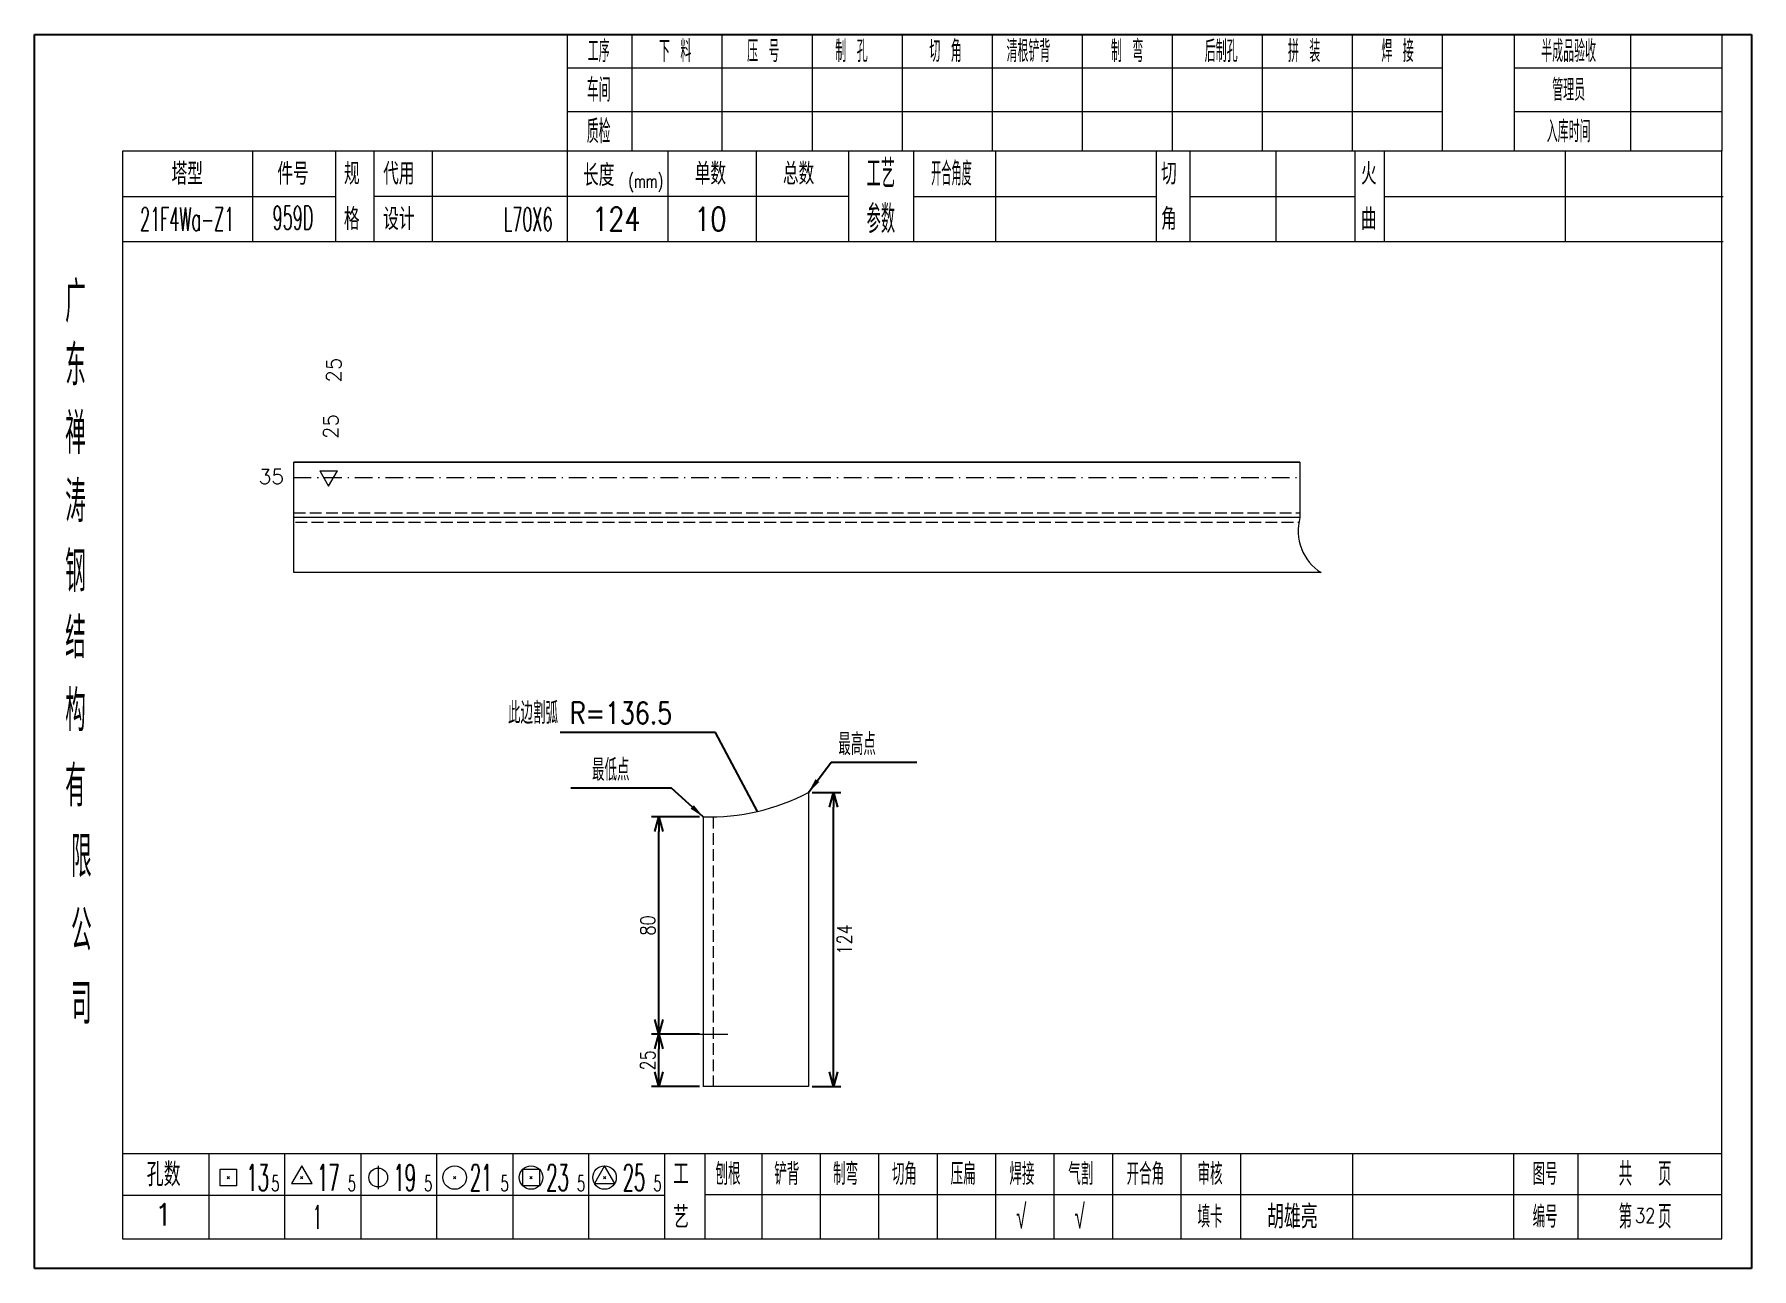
# Model space of a CAD drawing. Extents: x 1310 to 15542, y -76 to 8381.
# Drawn here: x 11192.5 to 11484.6, y -76.1 to 133.9 of the extents above; entities that cross this region are included whole.
import ezdxf
from ezdxf.enums import TextEntityAlignment as Align

# ---------------------------------------------------------------- set-up
doc = ezdxf.new("R2010")
doc.units = 0
doc.header["$MEASUREMENT"] = 0
doc.linetypes.add('一点画线', pattern=[5.2, 3, -1, 0.2, -1])
doc.linetypes.add('虚线', pattern=[2.75, 2, -0.75])
doc.layers.get('0').update_dxf_attribs({"linetype": 'CONTINUOUS', "lineweight": 25})
doc.layers.get('Defpoints').update_dxf_attribs({"linetype": 'CONTINUOUS'})
doc.layers.add('1', color=7, linetype='CONTINUOUS', lineweight=25)
doc.layers.add('4', color=7, linetype='CONTINUOUS', lineweight=25)
doc.styles.add('DimFont', font='simplex.shx', dxfattribs={"width": 0.8, "bigfont": 'gbhzfs.shx'})
doc.styles.get("Standard").update_dxf_attribs({"font": 'simplex.shx', "width": 0.7, "height": 3, "bigfont": 'gbhzfs.shx'})
doc.dimstyles.new('DHDxfDimStyleOpen30', dxfattribs={"dimtxt": 2.5, "dimasz": 2.5, "dimexe": 1.25, "dimexo": 0.625, "dimtad": 2, "dimtxsty": 'DimFont', "dimblk": 'OPEN30', "dimblk1": 'OPEN30', "dimblk2": 'OPEN30', "dimcen": 2.5, "dimadec": 0, "dimazin": 0, "dimtfac": 1, "dimtmove": 0, "dimatfit": 3, "dimfxl": 0, "dimarcsym": 0})

msp = doc.modelspace()

# ---------------------------------------------------------------- texts
at = {"color": 7, "linetype": 'Continuous', "lineweight": 13}
msp.add_text('35', height=2.5, dxfattribs=at).set_placement((11234.905, 58.616), align=Align.MIDDLE_RIGHT)
at = {"layer": '1', "color": 7, "linetype": 'Continuous', "lineweight": 13}
for p in [(11244.643, 74.595), (11244.145, 65.008)]:
    msp.add_text('25', height=2.5, rotation=90, dxfattribs=at).set_placement(p)
at = {"layer": '4', "color": 1, "linetype": 'Continuous', "lineweight": 25}
for s, height, width, p in [('工序', 3.7, 0.7, (11288.452, 130.991)), ('下 料', 3.7, 0.7, (11301.452, 130.991)), ('压 号', 3.7, 0.7, (11316.452, 130.991)), ('制 孔', 3.7, 0.7, (11331.452, 130.991)), ('切 角', 3.7, 0.7, (11347.452, 130.991)), ('清根铲背 ', 3.7, 0.7, (11362.452, 130.991)), (' 制 弯', 3.7, 0.7, (11377.452, 130.991)), (' 后制孔', 3.7, 0.7, (11393.452, 130.991)), ('拼 装', 3.7, 0.7, (11408.452, 130.991)), (' 焊 接', 3.7, 0.7, (11423.452, 130.991)), ('半成品验收', 3.7, 0.7, (11453.452, 130.991)), ('车间', 4, 0.7, (11288.452, 124.391)), ('管理员', 3.7, 0.7, (11453.452, 124.391)), ('质检', 4, 0.7, (11288.452, 117.331)), ('入库时间', 3.7, 0.7, (11453.452, 117.331)), ('工艺', 4.8, 0.7, (11336.452, 110.151)), ('开合角度', 4, 0.6, (11348.452, 110.151)), ('(mm)', 2.24, 0.7, (11296.452, 108.891)), ('参数', 4.8, 0.7, (11336.452, 102.441)), ('21F4Wa-Z1', 4, 0.5, (11218.452, 102.411)), ('959D', 4, 0.5, (11236.452, 102.661)), ('L70X6', 4, 0.5, (11276.452, 102.391)), ('124', 4, 0.8, (11291.452, 102.441)), ('10', 4, 0.8, (11307.452, 102.441)), ('广', 6.96, 0.7, (11199.452, 88.361)), ('东', 6.96, 0.7, (11199.452, 77.571)), ('禅', 6.96, 0.7, (11199.452, 65.981)), ('涛', 6.96, 0.7, (11199.452, 54.381)), ('钢', 6.96, 0.7, (11199.452, 42.491)), ('结', 6.96, 0.7, (11199.452, 31.181)), ('构', 6.96, 0.7, (11199.452, 18.801)), ('有', 6.96, 0.7, (11199.452, 5.991)), ('限', 6.96, 0.7, (11200.452, -6.009)), ('公', 6.96, 0.7, (11200.452, -18.549)), ('司', 6.96, 0.7, (11200.452, -31.029)), ('13', 4.47, 0.5, (11230.452, -60.609)), ('17', 4.47, 0.5, (11242.452, -60.609)), ('19', 4.47, 0.5, (11255.452, -60.609)), ('21', 4.47, 0.5, (11268.452, -60.609)), ('23', 4.47, 0.5, (11281.452, -60.609)), ('25', 4.47, 0.5, (11294.452, -60.609)), ('刨根', 3.7, 0.8, (11310.452, -60.009)), ('铲背', 3.7, 0.8, (11320.452, -60.009)), ('制弯', 3.7, 0.8, (11330.452, -60.009)), ('切角', 3.7, 0.8, (11340.452, -60.009)), ('压扁', 3.7, 0.8, (11350.452, -60.009)), ('焊接', 3.7, 0.8, (11360.452, -60.009)), ('气割', 3.7, 0.8, (11370.452, -60.009)), ('开合角', 3.7, 0.8, (11381.452, -60.009)), ('审核', 3.7, 0.8, (11392.452, -60.009)), ('图号', 3.7, 0.8, (11449.452, -60.009)), ('共  页', 4, 0.8, (11466.452, -60.009)), ('5', 2.68, 0.6, (11233.452, -61.609)), ('5', 2.68, 0.6, (11246.452, -61.609)), ('5', 2.68, 0.6, (11259.452, -61.609)), ('5', 2.68, 0.6, (11272.452, -61.609)), ('5', 2.68, 0.6, (11285.452, -61.609)), ('5', 2.68, 0.6, (11298.452, -61.609)), ('1', 4, 0.5, (11240.602, -67.359)), ('√', 4, 0.6, (11360.342, -67.279)), ('√', 4, 0.6, (11370.282, -67.279)), ('填卡', 3.7, 0.8, (11392.452, -67.279)), ('编号', 3.7, 0.8, (11449.452, -67.279)), ('第  页', 4, 0.8, (11466.452, -67.279))]:
    msp.add_text(s, height=height, dxfattribs=dict(at, width=width)).set_placement(p, align=Align.MIDDLE_CENTER)
for s, height, p in [('塔型', 3.7, (11218.452, 110.121)), ('件号', 3.7, (11236.452, 110.121)), ('规', 3.7, (11246.452, 110.151)), ('代用', 3.7, (11254.452, 110.151)), ('长度', 3.7, (11288.452, 109.891)), ('单数', 3.7, (11307.452, 110.151)), ('总数', 3.7, (11322.452, 110.151)), ('切', 3.7, (11385.452, 110.151)), ('火', 3.7, (11419.452, 110.151)), ('格', 3.7, (11246.452, 102.441)), ('设计', 3.7, (11254.452, 102.441)), ('角', 3.7, (11385.452, 102.441)), ('曲', 3.7, (11419.452, 102.441)), ('孔数', 4, (11214.452, -60.089)), ('工', 3.7, (11302.452, -60.009)), ('1', 3.7, (11214.452, -66.919)), ('艺', 3.7, (11302.452, -67.359)), ('胡雄亮', 4, (11406.452, -67.279))]:
    msp.add_text(s, height=height, dxfattribs=at).set_placement(p, align=Align.MIDDLE_CENTER)
at = {"layer": '4', "color": 1, "linetype": 'Continuous', "lineweight": 25, "width": 0.8}
for s, p in [('此边割弧 R=136.5', (11273.018, 16.568)), ('最高点', (11329.206, 11.245)), ('最低点', (11287.303, 6.877))]:
    msp.add_text(s, height=3.7, dxfattribs=at).set_placement(p)
at = {"layer": '4', "color": 6, "linetype": 'Continuous', "lineweight": 25, "width": 0.8}
msp.add_text('32', height=2.5, dxfattribs=at).set_placement((11466.477, -67.051), align=Align.MIDDLE_CENTER)

# ---------------------------------------------------------------- blocks, each defined once
blk = doc.blocks.new('_OPEN30')
at = {"color": 0, "linetype": 'ByBlock', "lineweight": -2}
for p, q in [((-1, 0.27), (0, 0)), ((0, 0), (-1, -0.27)), ((0, 0), (-1, 0))]:
    blk.add_line(p, q, dxfattribs=at)
blk = doc.blocks.new('*D374')
at = {"color": 0, "linetype": 'Continuous', "lineweight": -2}
for p, q in [((11324.78, 4.91), (11329.66, 4.91)), ((11328.41, -42.62), (11328.41, 2.41)), ((11324.78, -45.12), (11329.66, -45.12))]:
    blk.add_line(p, q, dxfattribs=at)
at = {"layer": 'Defpoints', "color": 0, "linetype": 'Continuous'}
for p in [(11324.16, 4.91), (11328.41, 4.91), (11324.16, -45.12)]:
    blk.add_point(p, dxfattribs=at)
at = {"color": 0, "linetype": 'Continuous', "lineweight": -2, "xscale": 2.5, "yscale": 2.5, "zscale": 2.5}
for p, rotation in [((11328.41, 4.91), 90), ((11328.41, -45.12), 270)]:
    blk.add_blockref('_OPEN30', p, dxfattribs=dict(at, rotation=rotation))
at = {"color": 0, "linetype": 'Continuous', "insert": (11330.28, -20.11), "char_height": 2.5, "attachment_point": 5, "rotation": 90, "style": 'DimFont'}
blk.add_mtext('124', dxfattribs=at)
blk = doc.blocks.new('*D375')
at = {"color": 0, "linetype": 'Continuous', "lineweight": -2}
for p, q in [((11305.6, -36.23), (11297.45, -36.23)), ((11298.7, -42.62), (11298.7, -38.73)), ((11305.6, -45.12), (11297.45, -45.12))]:
    blk.add_line(p, q, dxfattribs=at)
at = {"layer": 'Defpoints', "color": 0, "linetype": 'Continuous'}
for p in [(11298.7, -36.23), (11306.22, -36.23), (11306.22, -45.12)]:
    blk.add_point(p, dxfattribs=at)
at = {"color": 0, "linetype": 'Continuous', "lineweight": -2, "xscale": 2.5, "yscale": 2.5, "zscale": 2.5}
for p, rotation in [((11298.7, -36.23), 90), ((11298.7, -45.12), 270)]:
    blk.add_blockref('_OPEN30', p, dxfattribs=dict(at, rotation=rotation))
at = {"color": 0, "linetype": 'Continuous', "insert": (11296.82, -40.67), "char_height": 2.5, "attachment_point": 5, "rotation": 90, "style": 'DimFont'}
blk.add_mtext('25', dxfattribs=at)
blk = doc.blocks.new('*D376')
at = {"color": 0, "linetype": 'Continuous', "lineweight": -2}
for p, q in [((11305.6, 0.76), (11297.45, 0.76)), ((11298.7, -33.73), (11298.7, -1.74)), ((11305.6, -36.23), (11297.45, -36.23))]:
    blk.add_line(p, q, dxfattribs=at)
at = {"layer": 'Defpoints', "color": 0, "linetype": 'Continuous'}
for p in [(11298.7, 0.76), (11306.22, 0.76), (11306.22, -36.23)]:
    blk.add_point(p, dxfattribs=at)
at = {"color": 0, "linetype": 'Continuous', "lineweight": -2, "xscale": 2.5, "yscale": 2.5, "zscale": 2.5}
for p, rotation in [((11298.7, 0.76), 90), ((11298.7, -36.23), 270)]:
    blk.add_blockref('_OPEN30', p, dxfattribs=dict(at, rotation=rotation))
at = {"color": 0, "linetype": 'Continuous', "insert": (11296.82, -17.73), "char_height": 2.5, "attachment_point": 5, "rotation": 90, "style": 'DimFont'}
blk.add_mtext('80', dxfattribs=at)
blk = doc.blocks.new('CTJGK')
at = {"color": 6, "linetype": 'Continuous'}
for p, q in [((0, 209.97), (292.13, 209.97)), ((0, 0), (0, 209.97)), ((292.13, 209.97), (292.13, 0)), ((292.13, 0), (0, 0))]:
    blk.add_line(p, q, dxfattribs=at)

# ---------------------------------------------------------------- dimensions: what is measured, and where the dimension line sits
at = {"color": 0, "linetype": 'Continuous'}
for base, p1, p2, text, picture, middle in [((11328.406, 4.907), (11324.157, -45.122), (11324.157, 4.907), '124', '*D374', (11330.281, -20.108)), ((11298.699, 0.758), (11306.222, -36.225), (11306.222, 0.758), '80', '*D376', (11296.824, -17.734)), ((11298.699, -36.225), (11306.222, -45.122), (11306.222, -36.225), '25', '*D375', (11296.824, -40.674))]:
    dim = msp.add_linear_dim(base=base, p1=p1, p2=p2, angle=90, text=text, dimstyle='DHDxfDimStyleOpen30', dxfattribs=at)
    dim.commit()
    dim.dimension.update_dxf_attribs({"geometry": picture, "text_midpoint": middle})

# ---------------------------------------------------------------- linework, layer by layer
at = {"color": 7, "linetype": 'Continuous', "lineweight": 18}
for p, q in [((11407.751, 61.091), (11236.565, 61.091)), ((11236.565, 61.091), (11407.751, 61.091)), ((11236.565, 42.291), (11236.565, 61.091)), ((11241.009, 59.611), (11242.509, 57.013)), ((11241.009, 59.611), (11244.009, 59.611)), ((11242.509, 57.013), (11244.009, 59.611)), ((11407.751, 61.091), (11407.751, 51.691)), ((11407.751, 51.691), (11236.565, 51.691)), ((11411.37, 42.291), (11236.565, 42.291)), ((11324.157, 4.907), (11324.157, -45.122)), ((11306.222, 0.758), (11306.222, -45.122)), ((11302.404, -36.225), (11310.443, -36.225)), ((11324.157, -45.122), (11306.222, -45.122))]:
    msp.add_line(p, q, dxfattribs=at)
at = {"color": 3, "linetype": '一点画线', "lineweight": 13}
msp.add_line((11236.565, 58.491), (11407.751, 58.491), dxfattribs=at)
at = {"color": 1, "linetype": '虚线', "lineweight": 18}
for p, q in [((11236.565, 52.491), (11407.751, 52.491)), ((11236.875, 50.891), (11407.562, 50.891)), ((11307.9, 0.745), (11307.9, -45.122))]:
    msp.add_line(p, q, dxfattribs=at)
at = {"color": 0, "linetype": 'Continuous'}
for p, q in [((11308.33, 15.107), (11281.88, 15.107)), ((11315.459, 1.667), (11308.33, 15.107))]:
    msp.add_line(p, q, dxfattribs=at)
at = {"color": 7, "linetype": 'Continuous', "lineweight": 18}
for centre, radius, start, end in [((11415.749, 49.374), 8.327, 163.83923, 238.27394), ((11307.347, 36.734), 35.993, 268.20959, 297.8411)]:
    msp.add_arc(centre, radius, start, end, dxfattribs=at)
at = {"layer": '4', "color": 1, "linetype": 'Continuous', "lineweight": 18}
for p, q in [((11192.452, 133.861), (11192.452, -76.109)), ((11484.582, 133.861), (11192.452, 133.861)), ((11283.082, 133.861), (11283.082, 114.021)), ((11294.112, 133.861), (11294.112, 114.001)), ((11309.422, 133.861), (11309.422, 114.001)), ((11324.742, 133.861), (11324.742, 114.001)), ((11340.052, 133.861), (11340.052, 114.001)), ((11355.362, 133.861), (11355.362, 114.001)), ((11370.672, 133.861), (11370.672, 114.001)), ((11385.992, 133.861), (11385.992, 114.001)), ((11401.302, 133.861), (11401.302, 114.001)), ((11416.612, 133.861), (11416.612, 114.001)), ((11431.922, 133.861), (11431.922, 114.021)), ((11431.922, 133.861), (11431.922, 114.001)), ((11444.202, 133.861), (11444.202, 114.001)), ((11463.952, 133.861), (11463.952, 114.001)), ((11479.532, 133.861), (11479.532, 114.001)), ((11484.582, 104.061), (11484.582, 133.861)), ((11431.922, 128.131), (11283.082, 128.131)), ((11479.532, 128.131), (11444.202, 128.131)), ((11431.922, 120.651), (11283.082, 120.651)), ((11479.532, 120.651), (11444.202, 120.651)), ((11207.462, 114.001), (11207.462, -71.059)), ((11479.532, 114.001), (11207.462, 114.001)), ((11229.582, 114.011), (11229.582, 98.591)), ((11243.732, 98.591), (11243.732, 114.001)), ((11250.232, 98.591), (11250.232, 114.001)), ((11260.102, 114.001), (11260.102, 98.591)), ((11283.082, 114.021), (11283.082, 98.591)), ((11300.202, 114.001), (11300.202, 98.591)), ((11315.252, 114.001), (11315.252, 98.591)), ((11330.952, 114.001), (11330.952, 98.591)), ((11342.012, 114.001), (11342.012, 98.591)), ((11355.962, 114.001), (11355.962, 98.591)), ((11383.262, 114.001), (11383.262, 98.591)), ((11389.022, 114.001), (11389.022, 98.591)), ((11403.642, 114.001), (11403.642, 98.591)), ((11417.102, 114.001), (11417.102, 98.591)), ((11422.092, 114.001), (11422.092, 98.591)), ((11452.832, 114.001), (11452.832, 98.591)), ((11479.532, -71.059), (11479.532, 114.001)), ((11243.732, 106.241), (11207.462, 106.241)), ((11330.952, 106.291), (11250.232, 106.291)), ((11342.012, 106.291), (11383.262, 106.291)), ((11389.022, 106.291), (11417.102, 106.291)), ((11422.092, 106.291), (11479.712, 106.291)), ((11484.582, -76.109), (11484.582, 104.061)), ((11479.712, 98.591), (11207.462, 98.591)), ((11207.462, -56.529), (11479.532, -56.529)), ((11222.152, -56.529), (11222.152, -71.059)), ((11235.082, -71.059), (11235.082, -56.529)), ((11248.012, -56.529), (11248.012, -71.059)), ((11260.932, -71.059), (11260.932, -56.529)), ((11273.862, -56.529), (11273.862, -71.059)), ((11286.792, -71.059), (11286.792, -56.529)), ((11299.712, -71.059), (11299.712, -56.529)), ((11306.582, -71.059), (11306.582, -56.529)), ((11316.242, -71.059), (11316.242, -56.529)), ((11326.182, -71.059), (11326.182, -56.529)), ((11336.122, -71.059), (11336.122, -56.529)), ((11346.072, -71.059), (11346.072, -56.529)), ((11356.012, -71.059), (11356.012, -56.529)), ((11365.952, -71.059), (11365.952, -56.529)), ((11375.902, -71.059), (11375.902, -56.529)), ((11387.542, -71.059), (11387.542, -56.529)), ((11397.692, -71.059), (11397.692, -56.529)), ((11416.752, -71.059), (11416.752, -56.529)), ((11444.132, -71.059), (11444.132, -56.529)), ((11455.092, -71.059), (11455.092, -56.529)), ((11299.712, -63.659), (11207.462, -63.659)), ((11306.542, -63.499), (11479.532, -63.499)), ((11207.462, -71.059), (11479.532, -71.059)), ((11192.452, -76.109), (11484.582, -76.109))]:
    msp.add_line(p, q, dxfattribs=at)
at = {"layer": '4', "color": 7, "linetype": 'Continuous', "lineweight": 13}
for p, q in [((11224.038, -62.023), (11224.038, -59.195)), ((11224.038, -59.195), (11226.866, -59.195)), ((11225.252, -60.809), (11225.652, -60.409)), ((11225.652, -60.809), (11225.252, -60.409)), ((11226.866, -59.195), (11226.866, -62.023)), ((11237.952, -58.609), (11236.22, -61.609)), ((11237.752, -60.809), (11238.152, -60.409)), ((11238.152, -60.809), (11237.752, -60.409)), ((11239.684, -61.609), (11237.952, -58.609)), ((11250.952, -58.609), (11250.952, -62.609)), ((11263.752, -60.809), (11264.152, -60.409)), ((11264.152, -60.809), (11263.752, -60.409)), ((11275.538, -62.023), (11275.538, -59.195)), ((11275.538, -59.195), (11278.366, -59.195)), ((11276.752, -60.809), (11277.152, -60.409)), ((11277.152, -60.809), (11276.752, -60.409)), ((11278.366, -59.195), (11278.366, -62.023)), ((11289.452, -58.609), (11287.72, -61.609)), ((11289.252, -60.809), (11289.652, -60.409)), ((11289.652, -60.809), (11289.252, -60.409)), ((11291.184, -61.609), (11289.452, -58.609)), ((11226.866, -62.023), (11224.038, -62.023)), ((11236.22, -61.609), (11239.684, -61.609)), ((11278.366, -62.023), (11275.538, -62.023)), ((11287.72, -61.609), (11291.184, -61.609))]:
    msp.add_line(p, q, dxfattribs=at)
for centre, radius in [((11250.952, -60.609), 1.6), ((11263.952, -60.609), 2), ((11276.952, -60.609), 2), ((11289.452, -60.609), 2)]:
    msp.add_circle(centre, radius, dxfattribs=at)

# ---------------------------------------------------------------- block references
at = {"color": 0, "linetype": 'Continuous'}
msp.add_blockref('CTJGK', (11192.452, -76.109), dxfattribs=at)

msp.set_redraw_order([(e.dxf.handle, doc.entitydb.next_handle()) for e in msp.query("TEXT MTEXT ATTDEF DIMENSION ARC_DIMENSION")])  # texts and dimensions are drawn at this point

# ---------------------------------------------------------------- leaders
for points in [[(11324.157, 4.907), (11327.978, 10.047), (11342.572, 10.047)], [(11306.222, 0.758), (11300.819, 5.609), (11283.719, 5.609)]]:
    msp.add_leader(points, dimstyle='DHDxfDimStyleOpen30', override={"dimgap": 0.625, "dimtad": 0}, dxfattribs=at)

doc.saveas('drawing.dxf')
